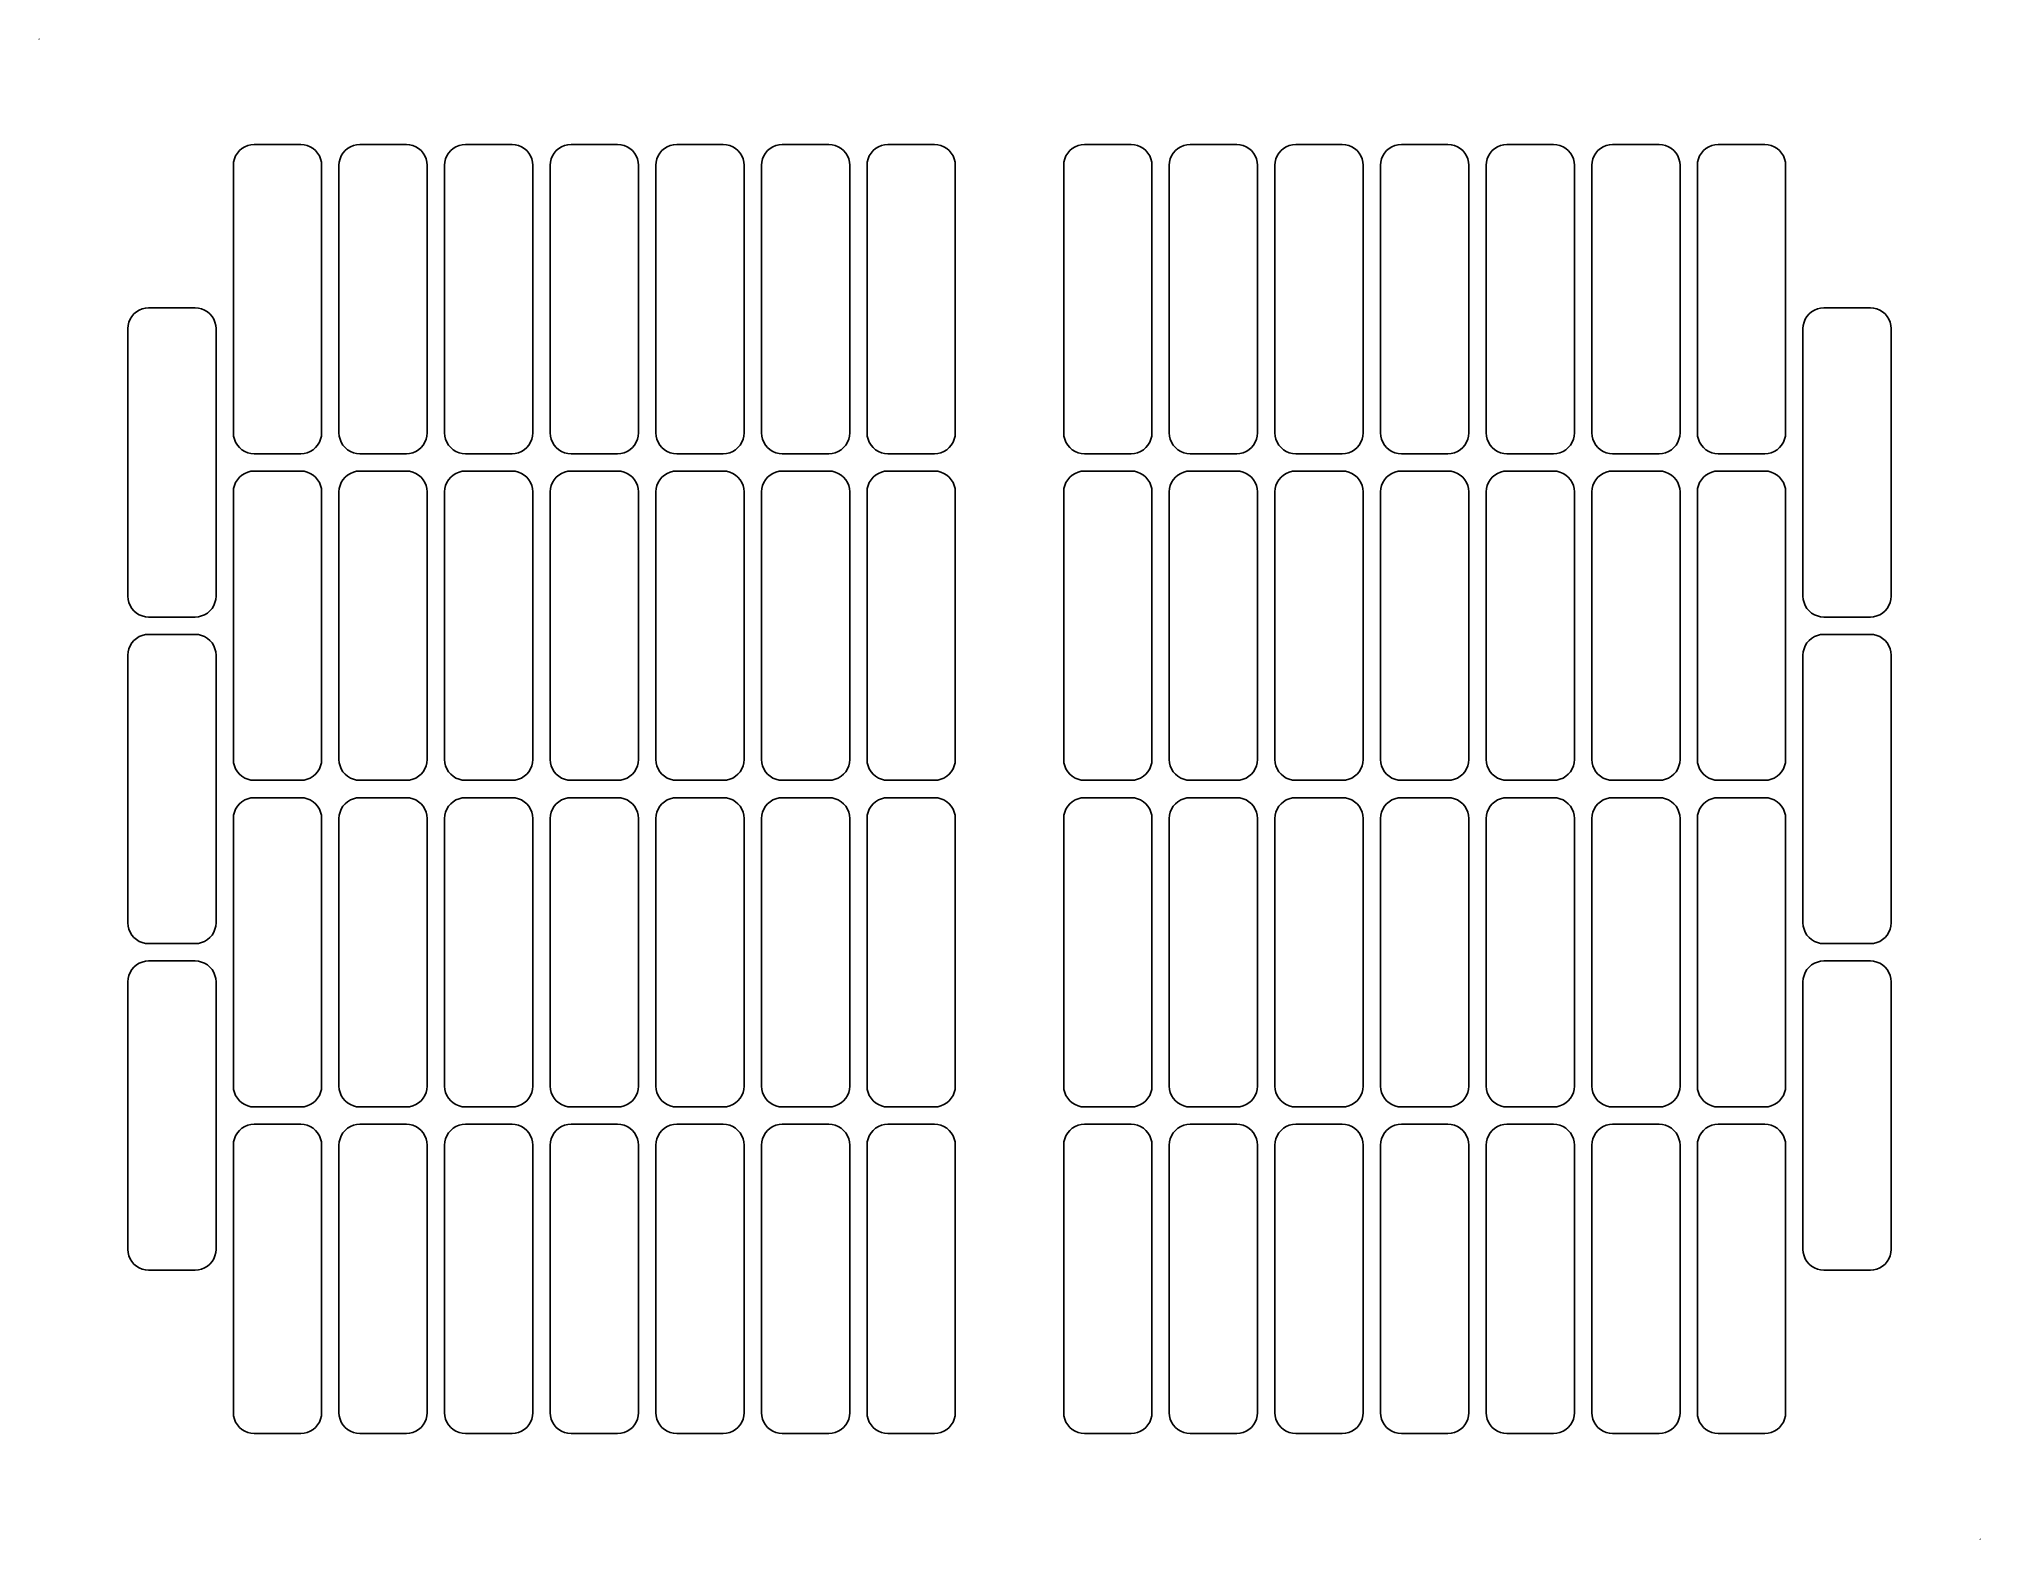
# Model space of a CAD drawing. Extents: x 0 to 279, y 0 to 216.
import ezdxf

# ---------------------------------------------------------------- set-up
doc = ezdxf.new("R2010")
doc.units = 0
doc.layers.add('ANCHOR', color=7, linetype='CONTINUOUS')
doc.layers.add('CUT', color=1, linetype='CONTINUOUS')

msp = doc.modelspace()

# ---------------------------------------------------------------- linework, layer by layer
at = {"layer": 'ANCHOR'}
for points in [[(0, 215.9), (0.01, 215.9), (0.01, 215.89), (0, 215.89)], [(279.39, 0.01), (279.4, 0.01), (279.4, 0), (279.39, 0)]]:
    msp.add_lwpolyline(points, close=True, dxfattribs=at)
at = {"layer": 'CUT'}
for points in [[(37.7, 200.7), (38.1693, 200.6631), (38.6271, 200.5532), (39.062, 200.373), (39.4634, 200.1271), (39.8213, 199.8213), (40.1271, 199.4634), (40.373, 199.062), (40.5532, 198.6271), (40.6631, 198.1693), (40.7, 197.7), (40.7, 159.2), (40.6631, 158.7307), (40.5532, 158.2729), (40.373, 157.838), (40.1271, 157.4366), (39.8213, 157.0787), (39.4634, 156.7729), (39.062, 156.527), (38.6271, 156.3468), (38.1693, 156.2369), (37.7, 156.2), (31, 156.2), (30.5307, 156.2369), (30.0729, 156.3468), (29.638, 156.527), (29.2366, 156.7729), (28.8787, 157.0787), (28.5729, 157.4366), (28.327, 157.838), (28.1468, 158.2729), (28.0369, 158.7307), (28, 159.2), (28, 197.7), (28.0369, 198.1693), (28.1468, 198.6271), (28.327, 199.062), (28.5729, 199.4634), (28.8787, 199.8213), (29.2366, 200.1271), (29.638, 200.373), (30.0729, 200.5532), (30.5307, 200.6631), (31, 200.7)], [(52.9, 200.7), (53.3693, 200.6631), (53.8271, 200.5532), (54.262, 200.373), (54.6634, 200.1271), (55.0213, 199.8213), (55.3271, 199.4634), (55.573, 199.062), (55.7532, 198.6271), (55.8631, 198.1693), (55.9, 197.7), (55.9, 159.2), (55.8631, 158.7307), (55.7532, 158.2729), (55.573, 157.838), (55.3271, 157.4366), (55.0213, 157.0787), (54.6634, 156.7729), (54.262, 156.527), (53.8271, 156.3468), (53.3693, 156.2369), (52.9, 156.2), (46.2, 156.2), (45.7307, 156.2369), (45.2729, 156.3468), (44.838, 156.527), (44.4366, 156.7729), (44.0787, 157.0787), (43.7729, 157.4366), (43.527, 157.838), (43.3468, 158.2729), (43.2369, 158.7307), (43.2, 159.2), (43.2, 197.7), (43.2369, 198.1693), (43.3468, 198.6271), (43.527, 199.062), (43.7729, 199.4634), (44.0787, 199.8213), (44.4366, 200.1271), (44.838, 200.373), (45.2729, 200.5532), (45.7307, 200.6631), (46.2, 200.7)], [(68.1, 200.7), (68.5693, 200.6631), (69.0271, 200.5532), (69.462, 200.373), (69.8634, 200.1271), (70.2213, 199.8213), (70.5271, 199.4634), (70.773, 199.062), (70.9532, 198.6271), (71.0631, 198.1693), (71.1, 197.7), (71.1, 159.2), (71.0631, 158.7307), (70.9532, 158.2729), (70.773, 157.838), (70.5271, 157.4366), (70.2213, 157.0787), (69.8634, 156.7729), (69.462, 156.527), (69.0271, 156.3468), (68.5693, 156.2369), (68.1, 156.2), (61.4, 156.2), (60.9307, 156.2369), (60.4729, 156.3468), (60.038, 156.527), (59.6366, 156.7729), (59.2787, 157.0787), (58.9729, 157.4366), (58.727, 157.838), (58.5468, 158.2729), (58.4369, 158.7307), (58.4, 159.2), (58.4, 197.7), (58.4369, 198.1693), (58.5468, 198.6271), (58.727, 199.062), (58.9729, 199.4634), (59.2787, 199.8213), (59.6366, 200.1271), (60.038, 200.373), (60.4729, 200.5532), (60.9307, 200.6631), (61.4, 200.7)], [(83.3, 200.7), (83.7693, 200.6631), (84.2271, 200.5532), (84.662, 200.373), (85.0634, 200.1271), (85.4213, 199.8213), (85.7271, 199.4634), (85.973, 199.062), (86.1532, 198.6271), (86.2631, 198.1693), (86.3, 197.7), (86.3, 159.2), (86.2631, 158.7307), (86.1532, 158.2729), (85.973, 157.838), (85.7271, 157.4366), (85.4213, 157.0787), (85.0634, 156.7729), (84.662, 156.527), (84.2271, 156.3468), (83.7693, 156.2369), (83.3, 156.2), (76.6, 156.2), (76.1307, 156.2369), (75.6729, 156.3468), (75.238, 156.527), (74.8366, 156.7729), (74.4787, 157.0787), (74.1729, 157.4366), (73.927, 157.838), (73.7468, 158.2729), (73.6369, 158.7307), (73.6, 159.2), (73.6, 197.7), (73.6369, 198.1693), (73.7468, 198.6271), (73.927, 199.062), (74.1729, 199.4634), (74.4787, 199.8213), (74.8366, 200.1271), (75.238, 200.373), (75.6729, 200.5532), (76.1307, 200.6631), (76.6, 200.7)], [(98.5, 200.7), (98.9693, 200.6631), (99.4271, 200.5532), (99.862, 200.373), (100.2634, 200.1271), (100.6213, 199.8213), (100.9271, 199.4634), (101.173, 199.062), (101.3532, 198.6271), (101.4631, 198.1693), (101.5, 197.7), (101.5, 159.2), (101.4631, 158.7307), (101.3532, 158.2729), (101.173, 157.838), (100.9271, 157.4366), (100.6213, 157.0787), (100.2634, 156.7729), (99.862, 156.527), (99.4271, 156.3468), (98.9693, 156.2369), (98.5, 156.2), (91.8, 156.2), (91.3307, 156.2369), (90.8729, 156.3468), (90.438, 156.527), (90.0366, 156.7729), (89.6787, 157.0787), (89.3729, 157.4366), (89.127, 157.838), (88.9468, 158.2729), (88.8369, 158.7307), (88.8, 159.2), (88.8, 197.7), (88.8369, 198.1693), (88.9468, 198.6271), (89.127, 199.062), (89.3729, 199.4634), (89.6787, 199.8213), (90.0366, 200.1271), (90.438, 200.373), (90.8729, 200.5532), (91.3307, 200.6631), (91.8, 200.7)], [(113.7, 200.7), (114.1693, 200.6631), (114.6271, 200.5532), (115.062, 200.373), (115.4634, 200.1271), (115.8213, 199.8213), (116.1271, 199.4634), (116.373, 199.062), (116.5532, 198.6271), (116.6631, 198.1693), (116.7, 197.7), (116.7, 159.2), (116.6631, 158.7307), (116.5532, 158.2729), (116.373, 157.838), (116.1271, 157.4366), (115.8213, 157.0787), (115.4634, 156.7729), (115.062, 156.527), (114.6271, 156.3468), (114.1693, 156.2369), (113.7, 156.2), (107, 156.2), (106.5307, 156.2369), (106.0729, 156.3468), (105.638, 156.527), (105.2366, 156.7729), (104.8787, 157.0787), (104.5729, 157.4366), (104.327, 157.838), (104.1468, 158.2729), (104.0369, 158.7307), (104, 159.2), (104, 197.7), (104.0369, 198.1693), (104.1468, 198.6271), (104.327, 199.062), (104.5729, 199.4634), (104.8787, 199.8213), (105.2366, 200.1271), (105.638, 200.373), (106.0729, 200.5532), (106.5307, 200.6631), (107, 200.7)], [(128.9, 200.7), (129.3693, 200.6631), (129.8271, 200.5532), (130.262, 200.373), (130.6634, 200.1271), (131.0213, 199.8213), (131.3271, 199.4634), (131.573, 199.062), (131.7532, 198.6271), (131.8631, 198.1693), (131.9, 197.7), (131.9, 159.2), (131.8631, 158.7307), (131.7532, 158.2729), (131.573, 157.838), (131.3271, 157.4366), (131.0213, 157.0787), (130.6634, 156.7729), (130.262, 156.527), (129.8271, 156.3468), (129.3693, 156.2369), (128.9, 156.2), (122.2, 156.2), (121.7307, 156.2369), (121.2729, 156.3468), (120.838, 156.527), (120.4366, 156.7729), (120.0787, 157.0787), (119.7729, 157.4366), (119.527, 157.838), (119.3468, 158.2729), (119.2369, 158.7307), (119.2, 159.2), (119.2, 197.7), (119.2369, 198.1693), (119.3468, 198.6271), (119.527, 199.062), (119.7729, 199.4634), (120.0787, 199.8213), (120.4366, 200.1271), (120.838, 200.373), (121.2729, 200.5532), (121.7307, 200.6631), (122.2, 200.7)], [(157.2, 200.7), (157.6693, 200.6631), (158.1271, 200.5532), (158.562, 200.373), (158.9634, 200.1271), (159.3213, 199.8213), (159.6271, 199.4634), (159.873, 199.062), (160.0532, 198.6271), (160.1631, 198.1693), (160.2, 197.7), (160.2, 159.2), (160.1631, 158.7307), (160.0532, 158.2729), (159.873, 157.838), (159.6271, 157.4366), (159.3213, 157.0787), (158.9634, 156.7729), (158.562, 156.527), (158.1271, 156.3468), (157.6693, 156.2369), (157.2, 156.2), (150.5, 156.2), (150.0307, 156.2369), (149.5729, 156.3468), (149.138, 156.527), (148.7366, 156.7729), (148.3787, 157.0787), (148.0729, 157.4366), (147.827, 157.838), (147.6468, 158.2729), (147.5369, 158.7307), (147.5, 159.2), (147.5, 197.7), (147.5369, 198.1693), (147.6468, 198.6271), (147.827, 199.062), (148.0729, 199.4634), (148.3787, 199.8213), (148.7366, 200.1271), (149.138, 200.373), (149.5729, 200.5532), (150.0307, 200.6631), (150.5, 200.7)], [(172.4, 200.7), (172.8693, 200.6631), (173.3271, 200.5532), (173.762, 200.373), (174.1634, 200.1271), (174.5213, 199.8213), (174.8271, 199.4634), (175.073, 199.062), (175.2532, 198.6271), (175.3631, 198.1693), (175.4, 197.7), (175.4, 159.2), (175.3631, 158.7307), (175.2532, 158.2729), (175.073, 157.838), (174.8271, 157.4366), (174.5213, 157.0787), (174.1634, 156.7729), (173.762, 156.527), (173.3271, 156.3468), (172.8693, 156.2369), (172.4, 156.2), (165.7, 156.2), (165.2307, 156.2369), (164.7729, 156.3468), (164.338, 156.527), (163.9366, 156.7729), (163.5787, 157.0787), (163.2729, 157.4366), (163.027, 157.838), (162.8468, 158.2729), (162.7369, 158.7307), (162.7, 159.2), (162.7, 197.7), (162.7369, 198.1693), (162.8468, 198.6271), (163.027, 199.062), (163.2729, 199.4634), (163.5787, 199.8213), (163.9366, 200.1271), (164.338, 200.373), (164.7729, 200.5532), (165.2307, 200.6631), (165.7, 200.7)], [(187.6, 200.7), (188.0693, 200.6631), (188.5271, 200.5532), (188.962, 200.373), (189.3634, 200.1271), (189.7213, 199.8213), (190.0271, 199.4634), (190.273, 199.062), (190.4532, 198.6271), (190.5631, 198.1693), (190.6, 197.7), (190.6, 159.2), (190.5631, 158.7307), (190.4532, 158.2729), (190.273, 157.838), (190.0271, 157.4366), (189.7213, 157.0787), (189.3634, 156.7729), (188.962, 156.527), (188.5271, 156.3468), (188.0693, 156.2369), (187.6, 156.2), (180.9, 156.2), (180.4307, 156.2369), (179.9729, 156.3468), (179.538, 156.527), (179.1366, 156.7729), (178.7787, 157.0787), (178.4729, 157.4366), (178.227, 157.838), (178.0468, 158.2729), (177.9369, 158.7307), (177.9, 159.2), (177.9, 197.7), (177.9369, 198.1693), (178.0468, 198.6271), (178.227, 199.062), (178.4729, 199.4634), (178.7787, 199.8213), (179.1366, 200.1271), (179.538, 200.373), (179.9729, 200.5532), (180.4307, 200.6631), (180.9, 200.7)], [(202.8, 200.7), (203.2693, 200.6631), (203.7271, 200.5532), (204.162, 200.373), (204.5634, 200.1271), (204.9213, 199.8213), (205.2271, 199.4634), (205.473, 199.062), (205.6532, 198.6271), (205.7631, 198.1693), (205.8, 197.7), (205.8, 159.2), (205.7631, 158.7307), (205.6532, 158.2729), (205.473, 157.838), (205.2271, 157.4366), (204.9213, 157.0787), (204.5634, 156.7729), (204.162, 156.527), (203.7271, 156.3468), (203.2693, 156.2369), (202.8, 156.2), (196.1, 156.2), (195.6307, 156.2369), (195.1729, 156.3468), (194.738, 156.527), (194.3366, 156.7729), (193.9787, 157.0787), (193.6729, 157.4366), (193.427, 157.838), (193.2468, 158.2729), (193.1369, 158.7307), (193.1, 159.2), (193.1, 197.7), (193.1369, 198.1693), (193.2468, 198.6271), (193.427, 199.062), (193.6729, 199.4634), (193.9787, 199.8213), (194.3366, 200.1271), (194.738, 200.373), (195.1729, 200.5532), (195.6307, 200.6631), (196.1, 200.7)], [(218, 200.7), (218.4693, 200.6631), (218.9271, 200.5532), (219.362, 200.373), (219.7634, 200.1271), (220.1213, 199.8213), (220.4271, 199.4634), (220.673, 199.062), (220.8532, 198.6271), (220.9631, 198.1693), (221, 197.7), (221, 159.2), (220.9631, 158.7307), (220.8532, 158.2729), (220.673, 157.838), (220.4271, 157.4366), (220.1213, 157.0787), (219.7634, 156.7729), (219.362, 156.527), (218.9271, 156.3468), (218.4693, 156.2369), (218, 156.2), (211.3, 156.2), (210.8307, 156.2369), (210.3729, 156.3468), (209.938, 156.527), (209.5366, 156.7729), (209.1787, 157.0787), (208.8729, 157.4366), (208.627, 157.838), (208.4468, 158.2729), (208.3369, 158.7307), (208.3, 159.2), (208.3, 197.7), (208.3369, 198.1693), (208.4468, 198.6271), (208.627, 199.062), (208.8729, 199.4634), (209.1787, 199.8213), (209.5366, 200.1271), (209.938, 200.373), (210.3729, 200.5532), (210.8307, 200.6631), (211.3, 200.7)], [(233.2, 200.7), (233.6693, 200.6631), (234.1271, 200.5532), (234.562, 200.373), (234.9634, 200.1271), (235.3213, 199.8213), (235.6271, 199.4634), (235.873, 199.062), (236.0532, 198.6271), (236.1631, 198.1693), (236.2, 197.7), (236.2, 159.2), (236.1631, 158.7307), (236.0532, 158.2729), (235.873, 157.838), (235.6271, 157.4366), (235.3213, 157.0787), (234.9634, 156.7729), (234.562, 156.527), (234.1271, 156.3468), (233.6693, 156.2369), (233.2, 156.2), (226.5, 156.2), (226.0307, 156.2369), (225.5729, 156.3468), (225.138, 156.527), (224.7366, 156.7729), (224.3787, 157.0787), (224.0729, 157.4366), (223.827, 157.838), (223.6468, 158.2729), (223.5369, 158.7307), (223.5, 159.2), (223.5, 197.7), (223.5369, 198.1693), (223.6468, 198.6271), (223.827, 199.062), (224.0729, 199.4634), (224.3787, 199.8213), (224.7366, 200.1271), (225.138, 200.373), (225.5729, 200.5532), (226.0307, 200.6631), (226.5, 200.7)], [(248.4, 200.7), (248.8693, 200.6631), (249.3271, 200.5532), (249.762, 200.373), (250.1634, 200.1271), (250.5213, 199.8213), (250.8271, 199.4634), (251.073, 199.062), (251.2532, 198.6271), (251.3631, 198.1693), (251.4, 197.7), (251.4, 159.2), (251.3631, 158.7307), (251.2532, 158.2729), (251.073, 157.838), (250.8271, 157.4366), (250.5213, 157.0787), (250.1634, 156.7729), (249.762, 156.527), (249.3271, 156.3468), (248.8693, 156.2369), (248.4, 156.2), (241.7, 156.2), (241.2307, 156.2369), (240.7729, 156.3468), (240.338, 156.527), (239.9366, 156.7729), (239.5787, 157.0787), (239.2729, 157.4366), (239.027, 157.838), (238.8468, 158.2729), (238.7369, 158.7307), (238.7, 159.2), (238.7, 197.7), (238.7369, 198.1693), (238.8468, 198.6271), (239.027, 199.062), (239.2729, 199.4634), (239.5787, 199.8213), (239.9366, 200.1271), (240.338, 200.373), (240.7729, 200.5532), (241.2307, 200.6631), (241.7, 200.7)], [(22.5, 177.2), (22.9693, 177.1631), (23.4271, 177.0532), (23.862, 176.873), (24.2634, 176.6271), (24.6213, 176.3213), (24.9271, 175.9634), (25.173, 175.562), (25.3532, 175.1271), (25.4631, 174.6693), (25.5, 174.2), (25.5, 135.7), (25.4631, 135.2307), (25.3532, 134.7729), (25.173, 134.338), (24.9271, 133.9366), (24.6213, 133.5787), (24.2634, 133.2729), (23.862, 133.027), (23.4271, 132.8468), (22.9693, 132.7369), (22.5, 132.7), (15.8, 132.7), (15.3307, 132.7369), (14.8729, 132.8468), (14.438, 133.027), (14.0366, 133.2729), (13.6787, 133.5787), (13.3729, 133.9366), (13.127, 134.338), (12.9468, 134.7729), (12.8369, 135.2307), (12.8, 135.7), (12.8, 174.2), (12.8369, 174.6693), (12.9468, 175.1271), (13.127, 175.562), (13.3729, 175.9634), (13.6787, 176.3213), (14.0366, 176.6271), (14.438, 176.873), (14.8729, 177.0532), (15.3307, 177.1631), (15.8, 177.2)], [(263.6, 177.2), (264.0693, 177.1631), (264.5271, 177.0532), (264.962, 176.873), (265.3634, 176.6271), (265.7213, 176.3213), (266.0271, 175.9634), (266.273, 175.562), (266.4532, 175.1271), (266.5631, 174.6693), (266.6, 174.2), (266.6, 135.7), (266.5631, 135.2307), (266.4532, 134.7729), (266.273, 134.338), (266.0271, 133.9366), (265.7213, 133.5787), (265.3634, 133.2729), (264.962, 133.027), (264.5271, 132.8468), (264.0693, 132.7369), (263.6, 132.7), (256.9, 132.7), (256.4307, 132.7369), (255.9729, 132.8468), (255.538, 133.027), (255.1366, 133.2729), (254.7787, 133.5787), (254.4729, 133.9366), (254.227, 134.338), (254.0468, 134.7729), (253.9369, 135.2307), (253.9, 135.7), (253.9, 174.2), (253.9369, 174.6693), (254.0468, 175.1271), (254.227, 175.562), (254.4729, 175.9634), (254.7787, 176.3213), (255.1366, 176.6271), (255.538, 176.873), (255.9729, 177.0532), (256.4307, 177.1631), (256.9, 177.2)], [(37.7, 153.7), (38.1693, 153.6631), (38.6271, 153.5532), (39.062, 153.373), (39.4634, 153.1271), (39.8213, 152.8213), (40.1271, 152.4634), (40.373, 152.062), (40.5532, 151.6271), (40.6631, 151.1693), (40.7, 150.7), (40.7, 112.2), (40.6631, 111.7307), (40.5532, 111.2729), (40.373, 110.838), (40.1271, 110.4366), (39.8213, 110.0787), (39.4634, 109.7729), (39.062, 109.527), (38.6271, 109.3468), (38.1693, 109.2369), (37.7, 109.2), (31, 109.2), (30.5307, 109.2369), (30.0729, 109.3468), (29.638, 109.527), (29.2366, 109.7729), (28.8787, 110.0787), (28.5729, 110.4366), (28.327, 110.838), (28.1468, 111.2729), (28.0369, 111.7307), (28, 112.2), (28, 150.7), (28.0369, 151.1693), (28.1468, 151.6271), (28.327, 152.062), (28.5729, 152.4634), (28.8787, 152.8213), (29.2366, 153.1271), (29.638, 153.373), (30.0729, 153.5532), (30.5307, 153.6631), (31, 153.7)], [(52.9, 153.7), (53.3693, 153.6631), (53.8271, 153.5532), (54.262, 153.373), (54.6634, 153.1271), (55.0213, 152.8213), (55.3271, 152.4634), (55.573, 152.062), (55.7532, 151.6271), (55.8631, 151.1693), (55.9, 150.7), (55.9, 112.2), (55.8631, 111.7307), (55.7532, 111.2729), (55.573, 110.838), (55.3271, 110.4366), (55.0213, 110.0787), (54.6634, 109.7729), (54.262, 109.527), (53.8271, 109.3468), (53.3693, 109.2369), (52.9, 109.2), (46.2, 109.2), (45.7307, 109.2369), (45.2729, 109.3468), (44.838, 109.527), (44.4366, 109.7729), (44.0787, 110.0787), (43.7729, 110.4366), (43.527, 110.838), (43.3468, 111.2729), (43.2369, 111.7307), (43.2, 112.2), (43.2, 150.7), (43.2369, 151.1693), (43.3468, 151.6271), (43.527, 152.062), (43.7729, 152.4634), (44.0787, 152.8213), (44.4366, 153.1271), (44.838, 153.373), (45.2729, 153.5532), (45.7307, 153.6631), (46.2, 153.7)], [(68.1, 153.7), (68.5693, 153.6631), (69.0271, 153.5532), (69.462, 153.373), (69.8634, 153.1271), (70.2213, 152.8213), (70.5271, 152.4634), (70.773, 152.062), (70.9532, 151.6271), (71.0631, 151.1693), (71.1, 150.7), (71.1, 112.2), (71.0631, 111.7307), (70.9532, 111.2729), (70.773, 110.838), (70.5271, 110.4366), (70.2213, 110.0787), (69.8634, 109.7729), (69.462, 109.527), (69.0271, 109.3468), (68.5693, 109.2369), (68.1, 109.2), (61.4, 109.2), (60.9307, 109.2369), (60.4729, 109.3468), (60.038, 109.527), (59.6366, 109.7729), (59.2787, 110.0787), (58.9729, 110.4366), (58.727, 110.838), (58.5468, 111.2729), (58.4369, 111.7307), (58.4, 112.2), (58.4, 150.7), (58.4369, 151.1693), (58.5468, 151.6271), (58.727, 152.062), (58.9729, 152.4634), (59.2787, 152.8213), (59.6366, 153.1271), (60.038, 153.373), (60.4729, 153.5532), (60.9307, 153.6631), (61.4, 153.7)], [(83.3, 153.7), (83.7693, 153.6631), (84.2271, 153.5532), (84.662, 153.373), (85.0634, 153.1271), (85.4213, 152.8213), (85.7271, 152.4634), (85.973, 152.062), (86.1532, 151.6271), (86.2631, 151.1693), (86.3, 150.7), (86.3, 112.2), (86.2631, 111.7307), (86.1532, 111.2729), (85.973, 110.838), (85.7271, 110.4366), (85.4213, 110.0787), (85.0634, 109.7729), (84.662, 109.527), (84.2271, 109.3468), (83.7693, 109.2369), (83.3, 109.2), (76.6, 109.2), (76.1307, 109.2369), (75.6729, 109.3468), (75.238, 109.527), (74.8366, 109.7729), (74.4787, 110.0787), (74.1729, 110.4366), (73.927, 110.838), (73.7468, 111.2729), (73.6369, 111.7307), (73.6, 112.2), (73.6, 150.7), (73.6369, 151.1693), (73.7468, 151.6271), (73.927, 152.062), (74.1729, 152.4634), (74.4787, 152.8213), (74.8366, 153.1271), (75.238, 153.373), (75.6729, 153.5532), (76.1307, 153.6631), (76.6, 153.7)], [(98.5, 153.7), (98.9693, 153.6631), (99.4271, 153.5532), (99.862, 153.373), (100.2634, 153.1271), (100.6213, 152.8213), (100.9271, 152.4634), (101.173, 152.062), (101.3532, 151.6271), (101.4631, 151.1693), (101.5, 150.7), (101.5, 112.2), (101.4631, 111.7307), (101.3532, 111.2729), (101.173, 110.838), (100.9271, 110.4366), (100.6213, 110.0787), (100.2634, 109.7729), (99.862, 109.527), (99.4271, 109.3468), (98.9693, 109.2369), (98.5, 109.2), (91.8, 109.2), (91.3307, 109.2369), (90.8729, 109.3468), (90.438, 109.527), (90.0366, 109.7729), (89.6787, 110.0787), (89.3729, 110.4366), (89.127, 110.838), (88.9468, 111.2729), (88.8369, 111.7307), (88.8, 112.2), (88.8, 150.7), (88.8369, 151.1693), (88.9468, 151.6271), (89.127, 152.062), (89.3729, 152.4634), (89.6787, 152.8213), (90.0366, 153.1271), (90.438, 153.373), (90.8729, 153.5532), (91.3307, 153.6631), (91.8, 153.7)], [(113.7, 153.7), (114.1693, 153.6631), (114.6271, 153.5532), (115.062, 153.373), (115.4634, 153.1271), (115.8213, 152.8213), (116.1271, 152.4634), (116.373, 152.062), (116.5532, 151.6271), (116.6631, 151.1693), (116.7, 150.7), (116.7, 112.2), (116.6631, 111.7307), (116.5532, 111.2729), (116.373, 110.838), (116.1271, 110.4366), (115.8213, 110.0787), (115.4634, 109.7729), (115.062, 109.527), (114.6271, 109.3468), (114.1693, 109.2369), (113.7, 109.2), (107, 109.2), (106.5307, 109.2369), (106.0729, 109.3468), (105.638, 109.527), (105.2366, 109.7729), (104.8787, 110.0787), (104.5729, 110.4366), (104.327, 110.838), (104.1468, 111.2729), (104.0369, 111.7307), (104, 112.2), (104, 150.7), (104.0369, 151.1693), (104.1468, 151.6271), (104.327, 152.062), (104.5729, 152.4634), (104.8787, 152.8213), (105.2366, 153.1271), (105.638, 153.373), (106.0729, 153.5532), (106.5307, 153.6631), (107, 153.7)], [(128.9, 153.7), (129.3693, 153.6631), (129.8271, 153.5532), (130.262, 153.373), (130.6634, 153.1271), (131.0213, 152.8213), (131.3271, 152.4634), (131.573, 152.062), (131.7532, 151.6271), (131.8631, 151.1693), (131.9, 150.7), (131.9, 112.2), (131.8631, 111.7307), (131.7532, 111.2729), (131.573, 110.838), (131.3271, 110.4366), (131.0213, 110.0787), (130.6634, 109.7729), (130.262, 109.527), (129.8271, 109.3468), (129.3693, 109.2369), (128.9, 109.2), (122.2, 109.2), (121.7307, 109.2369), (121.2729, 109.3468), (120.838, 109.527), (120.4366, 109.7729), (120.0787, 110.0787), (119.7729, 110.4366), (119.527, 110.838), (119.3468, 111.2729), (119.2369, 111.7307), (119.2, 112.2), (119.2, 150.7), (119.2369, 151.1693), (119.3468, 151.6271), (119.527, 152.062), (119.7729, 152.4634), (120.0787, 152.8213), (120.4366, 153.1271), (120.838, 153.373), (121.2729, 153.5532), (121.7307, 153.6631), (122.2, 153.7)], [(157.2, 153.7), (157.6693, 153.6631), (158.1271, 153.5532), (158.562, 153.373), (158.9634, 153.1271), (159.3213, 152.8213), (159.6271, 152.4634), (159.873, 152.062), (160.0532, 151.6271), (160.1631, 151.1693), (160.2, 150.7), (160.2, 112.2), (160.1631, 111.7307), (160.0532, 111.2729), (159.873, 110.838), (159.6271, 110.4366), (159.3213, 110.0787), (158.9634, 109.7729), (158.562, 109.527), (158.1271, 109.3468), (157.6693, 109.2369), (157.2, 109.2), (150.5, 109.2), (150.0307, 109.2369), (149.5729, 109.3468), (149.138, 109.527), (148.7366, 109.7729), (148.3787, 110.0787), (148.0729, 110.4366), (147.827, 110.838), (147.6468, 111.2729), (147.5369, 111.7307), (147.5, 112.2), (147.5, 150.7), (147.5369, 151.1693), (147.6468, 151.6271), (147.827, 152.062), (148.0729, 152.4634), (148.3787, 152.8213), (148.7366, 153.1271), (149.138, 153.373), (149.5729, 153.5532), (150.0307, 153.6631), (150.5, 153.7)], [(172.4, 153.7), (172.8693, 153.6631), (173.3271, 153.5532), (173.762, 153.373), (174.1634, 153.1271), (174.5213, 152.8213), (174.8271, 152.4634), (175.073, 152.062), (175.2532, 151.6271), (175.3631, 151.1693), (175.4, 150.7), (175.4, 112.2), (175.3631, 111.7307), (175.2532, 111.2729), (175.073, 110.838), (174.8271, 110.4366), (174.5213, 110.0787), (174.1634, 109.7729), (173.762, 109.527), (173.3271, 109.3468), (172.8693, 109.2369), (172.4, 109.2), (165.7, 109.2), (165.2307, 109.2369), (164.7729, 109.3468), (164.338, 109.527), (163.9366, 109.7729), (163.5787, 110.0787), (163.2729, 110.4366), (163.027, 110.838), (162.8468, 111.2729), (162.7369, 111.7307), (162.7, 112.2), (162.7, 150.7), (162.7369, 151.1693), (162.8468, 151.6271), (163.027, 152.062), (163.2729, 152.4634), (163.5787, 152.8213), (163.9366, 153.1271), (164.338, 153.373), (164.7729, 153.5532), (165.2307, 153.6631), (165.7, 153.7)], [(187.6, 153.7), (188.0693, 153.6631), (188.5271, 153.5532), (188.962, 153.373), (189.3634, 153.1271), (189.7213, 152.8213), (190.0271, 152.4634), (190.273, 152.062), (190.4532, 151.6271), (190.5631, 151.1693), (190.6, 150.7), (190.6, 112.2), (190.5631, 111.7307), (190.4532, 111.2729), (190.273, 110.838), (190.0271, 110.4366), (189.7213, 110.0787), (189.3634, 109.7729), (188.962, 109.527), (188.5271, 109.3468), (188.0693, 109.2369), (187.6, 109.2), (180.9, 109.2), (180.4307, 109.2369), (179.9729, 109.3468), (179.538, 109.527), (179.1366, 109.7729), (178.7787, 110.0787), (178.4729, 110.4366), (178.227, 110.838), (178.0468, 111.2729), (177.9369, 111.7307), (177.9, 112.2), (177.9, 150.7), (177.9369, 151.1693), (178.0468, 151.6271), (178.227, 152.062), (178.4729, 152.4634), (178.7787, 152.8213), (179.1366, 153.1271), (179.538, 153.373), (179.9729, 153.5532), (180.4307, 153.6631), (180.9, 153.7)], [(202.8, 153.7), (203.2693, 153.6631), (203.7271, 153.5532), (204.162, 153.373), (204.5634, 153.1271), (204.9213, 152.8213), (205.2271, 152.4634), (205.473, 152.062), (205.6532, 151.6271), (205.7631, 151.1693), (205.8, 150.7), (205.8, 112.2), (205.7631, 111.7307), (205.6532, 111.2729), (205.473, 110.838), (205.2271, 110.4366), (204.9213, 110.0787), (204.5634, 109.7729), (204.162, 109.527), (203.7271, 109.3468), (203.2693, 109.2369), (202.8, 109.2), (196.1, 109.2), (195.6307, 109.2369), (195.1729, 109.3468), (194.738, 109.527), (194.3366, 109.7729), (193.9787, 110.0787), (193.6729, 110.4366), (193.427, 110.838), (193.2468, 111.2729), (193.1369, 111.7307), (193.1, 112.2), (193.1, 150.7), (193.1369, 151.1693), (193.2468, 151.6271), (193.427, 152.062), (193.6729, 152.4634), (193.9787, 152.8213), (194.3366, 153.1271), (194.738, 153.373), (195.1729, 153.5532), (195.6307, 153.6631), (196.1, 153.7)], [(218, 153.7), (218.4693, 153.6631), (218.9271, 153.5532), (219.362, 153.373), (219.7634, 153.1271), (220.1213, 152.8213), (220.4271, 152.4634), (220.673, 152.062), (220.8532, 151.6271), (220.9631, 151.1693), (221, 150.7), (221, 112.2), (220.9631, 111.7307), (220.8532, 111.2729), (220.673, 110.838), (220.4271, 110.4366), (220.1213, 110.0787), (219.7634, 109.7729), (219.362, 109.527), (218.9271, 109.3468), (218.4693, 109.2369), (218, 109.2), (211.3, 109.2), (210.8307, 109.2369), (210.3729, 109.3468), (209.938, 109.527), (209.5366, 109.7729), (209.1787, 110.0787), (208.8729, 110.4366), (208.627, 110.838), (208.4468, 111.2729), (208.3369, 111.7307), (208.3, 112.2), (208.3, 150.7), (208.3369, 151.1693), (208.4468, 151.6271), (208.627, 152.062), (208.8729, 152.4634), (209.1787, 152.8213), (209.5366, 153.1271), (209.938, 153.373), (210.3729, 153.5532), (210.8307, 153.6631), (211.3, 153.7)], [(233.2, 153.7), (233.6693, 153.6631), (234.1271, 153.5532), (234.562, 153.373), (234.9634, 153.1271), (235.3213, 152.8213), (235.6271, 152.4634), (235.873, 152.062), (236.0532, 151.6271), (236.1631, 151.1693), (236.2, 150.7), (236.2, 112.2), (236.1631, 111.7307), (236.0532, 111.2729), (235.873, 110.838), (235.6271, 110.4366), (235.3213, 110.0787), (234.9634, 109.7729), (234.562, 109.527), (234.1271, 109.3468), (233.6693, 109.2369), (233.2, 109.2), (226.5, 109.2), (226.0307, 109.2369), (225.5729, 109.3468), (225.138, 109.527), (224.7366, 109.7729), (224.3787, 110.0787), (224.0729, 110.4366), (223.827, 110.838), (223.6468, 111.2729), (223.5369, 111.7307), (223.5, 112.2), (223.5, 150.7), (223.5369, 151.1693), (223.6468, 151.6271), (223.827, 152.062), (224.0729, 152.4634), (224.3787, 152.8213), (224.7366, 153.1271), (225.138, 153.373), (225.5729, 153.5532), (226.0307, 153.6631), (226.5, 153.7)], [(248.4, 153.7), (248.8693, 153.6631), (249.3271, 153.5532), (249.762, 153.373), (250.1634, 153.1271), (250.5213, 152.8213), (250.8271, 152.4634), (251.073, 152.062), (251.2532, 151.6271), (251.3631, 151.1693), (251.4, 150.7), (251.4, 112.2), (251.3631, 111.7307), (251.2532, 111.2729), (251.073, 110.838), (250.8271, 110.4366), (250.5213, 110.0787), (250.1634, 109.7729), (249.762, 109.527), (249.3271, 109.3468), (248.8693, 109.2369), (248.4, 109.2), (241.7, 109.2), (241.2307, 109.2369), (240.7729, 109.3468), (240.338, 109.527), (239.9366, 109.7729), (239.5787, 110.0787), (239.2729, 110.4366), (239.027, 110.838), (238.8468, 111.2729), (238.7369, 111.7307), (238.7, 112.2), (238.7, 150.7), (238.7369, 151.1693), (238.8468, 151.6271), (239.027, 152.062), (239.2729, 152.4634), (239.5787, 152.8213), (239.9366, 153.1271), (240.338, 153.373), (240.7729, 153.5532), (241.2307, 153.6631), (241.7, 153.7)], [(22.5, 130.2), (22.9693, 130.1631), (23.4271, 130.0532), (23.862, 129.873), (24.2634, 129.6271), (24.6213, 129.3213), (24.9271, 128.9634), (25.173, 128.562), (25.3532, 128.1271), (25.4631, 127.6693), (25.5, 127.2), (25.5, 88.7), (25.4631, 88.2307), (25.3532, 87.7729), (25.173, 87.338), (24.9271, 86.9366), (24.6213, 86.5787), (24.2634, 86.2729), (23.862, 86.027), (23.4271, 85.8468), (22.9693, 85.7369), (22.5, 85.7), (15.8, 85.7), (15.3307, 85.7369), (14.8729, 85.8468), (14.438, 86.027), (14.0366, 86.2729), (13.6787, 86.5787), (13.3729, 86.9366), (13.127, 87.338), (12.9468, 87.7729), (12.8369, 88.2307), (12.8, 88.7), (12.8, 127.2), (12.8369, 127.6693), (12.9468, 128.1271), (13.127, 128.562), (13.3729, 128.9634), (13.6787, 129.3213), (14.0366, 129.6271), (14.438, 129.873), (14.8729, 130.0532), (15.3307, 130.1631), (15.8, 130.2)], [(263.6, 130.2), (264.0693, 130.1631), (264.5271, 130.0532), (264.962, 129.873), (265.3634, 129.6271), (265.7213, 129.3213), (266.0271, 128.9634), (266.273, 128.562), (266.4532, 128.1271), (266.5631, 127.6693), (266.6, 127.2), (266.6, 88.7), (266.5631, 88.2307), (266.4532, 87.7729), (266.273, 87.338), (266.0271, 86.9366), (265.7213, 86.5787), (265.3634, 86.2729), (264.962, 86.027), (264.5271, 85.8468), (264.0693, 85.7369), (263.6, 85.7), (256.9, 85.7), (256.4307, 85.7369), (255.9729, 85.8468), (255.538, 86.027), (255.1366, 86.2729), (254.7787, 86.5787), (254.4729, 86.9366), (254.227, 87.338), (254.0468, 87.7729), (253.9369, 88.2307), (253.9, 88.7), (253.9, 127.2), (253.9369, 127.6693), (254.0468, 128.1271), (254.227, 128.562), (254.4729, 128.9634), (254.7787, 129.3213), (255.1366, 129.6271), (255.538, 129.873), (255.9729, 130.0532), (256.4307, 130.1631), (256.9, 130.2)], [(37.7, 106.7), (38.1693, 106.6631), (38.6271, 106.5532), (39.062, 106.373), (39.4634, 106.1271), (39.8213, 105.8213), (40.1271, 105.4634), (40.373, 105.062), (40.5532, 104.6271), (40.6631, 104.1693), (40.7, 103.7), (40.7, 65.2), (40.6631, 64.7307), (40.5532, 64.2729), (40.373, 63.838), (40.1271, 63.4366), (39.8213, 63.0787), (39.4634, 62.7729), (39.062, 62.527), (38.6271, 62.3468), (38.1693, 62.2369), (37.7, 62.2), (31, 62.2), (30.5307, 62.2369), (30.0729, 62.3468), (29.638, 62.527), (29.2366, 62.7729), (28.8787, 63.0787), (28.5729, 63.4366), (28.327, 63.838), (28.1468, 64.2729), (28.0369, 64.7307), (28, 65.2), (28, 103.7), (28.0369, 104.1693), (28.1468, 104.6271), (28.327, 105.062), (28.5729, 105.4634), (28.8787, 105.8213), (29.2366, 106.1271), (29.638, 106.373), (30.0729, 106.5532), (30.5307, 106.6631), (31, 106.7)], [(52.9, 106.7), (53.3693, 106.6631), (53.8271, 106.5532), (54.262, 106.373), (54.6634, 106.1271), (55.0213, 105.8213), (55.3271, 105.4634), (55.573, 105.062), (55.7532, 104.6271), (55.8631, 104.1693), (55.9, 103.7), (55.9, 65.2), (55.8631, 64.7307), (55.7532, 64.2729), (55.573, 63.838), (55.3271, 63.4366), (55.0213, 63.0787), (54.6634, 62.7729), (54.262, 62.527), (53.8271, 62.3468), (53.3693, 62.2369), (52.9, 62.2), (46.2, 62.2), (45.7307, 62.2369), (45.2729, 62.3468), (44.838, 62.527), (44.4366, 62.7729), (44.0787, 63.0787), (43.7729, 63.4366), (43.527, 63.838), (43.3468, 64.2729), (43.2369, 64.7307), (43.2, 65.2), (43.2, 103.7), (43.2369, 104.1693), (43.3468, 104.6271), (43.527, 105.062), (43.7729, 105.4634), (44.0787, 105.8213), (44.4366, 106.1271), (44.838, 106.373), (45.2729, 106.5532), (45.7307, 106.6631), (46.2, 106.7)], [(68.1, 106.7), (68.5693, 106.6631), (69.0271, 106.5532), (69.462, 106.373), (69.8634, 106.1271), (70.2213, 105.8213), (70.5271, 105.4634), (70.773, 105.062), (70.9532, 104.6271), (71.0631, 104.1693), (71.1, 103.7), (71.1, 65.2), (71.0631, 64.7307), (70.9532, 64.2729), (70.773, 63.838), (70.5271, 63.4366), (70.2213, 63.0787), (69.8634, 62.7729), (69.462, 62.527), (69.0271, 62.3468), (68.5693, 62.2369), (68.1, 62.2), (61.4, 62.2), (60.9307, 62.2369), (60.4729, 62.3468), (60.038, 62.527), (59.6366, 62.7729), (59.2787, 63.0787), (58.9729, 63.4366), (58.727, 63.838), (58.5468, 64.2729), (58.4369, 64.7307), (58.4, 65.2), (58.4, 103.7), (58.4369, 104.1693), (58.5468, 104.6271), (58.727, 105.062), (58.9729, 105.4634), (59.2787, 105.8213), (59.6366, 106.1271), (60.038, 106.373), (60.4729, 106.5532), (60.9307, 106.6631), (61.4, 106.7)], [(83.3, 106.7), (83.7693, 106.6631), (84.2271, 106.5532), (84.662, 106.373), (85.0634, 106.1271), (85.4213, 105.8213), (85.7271, 105.4634), (85.973, 105.062), (86.1532, 104.6271), (86.2631, 104.1693), (86.3, 103.7), (86.3, 65.2), (86.2631, 64.7307), (86.1532, 64.2729), (85.973, 63.838), (85.7271, 63.4366), (85.4213, 63.0787), (85.0634, 62.7729), (84.662, 62.527), (84.2271, 62.3468), (83.7693, 62.2369), (83.3, 62.2), (76.6, 62.2), (76.1307, 62.2369), (75.6729, 62.3468), (75.238, 62.527), (74.8366, 62.7729), (74.4787, 63.0787), (74.1729, 63.4366), (73.927, 63.838), (73.7468, 64.2729), (73.6369, 64.7307), (73.6, 65.2), (73.6, 103.7), (73.6369, 104.1693), (73.7468, 104.6271), (73.927, 105.062), (74.1729, 105.4634), (74.4787, 105.8213), (74.8366, 106.1271), (75.238, 106.373), (75.6729, 106.5532), (76.1307, 106.6631), (76.6, 106.7)], [(98.5, 106.7), (98.9693, 106.6631), (99.4271, 106.5532), (99.862, 106.373), (100.2634, 106.1271), (100.6213, 105.8213), (100.9271, 105.4634), (101.173, 105.062), (101.3532, 104.6271), (101.4631, 104.1693), (101.5, 103.7), (101.5, 65.2), (101.4631, 64.7307), (101.3532, 64.2729), (101.173, 63.838), (100.9271, 63.4366), (100.6213, 63.0787), (100.2634, 62.7729), (99.862, 62.527), (99.4271, 62.3468), (98.9693, 62.2369), (98.5, 62.2), (91.8, 62.2), (91.3307, 62.2369), (90.8729, 62.3468), (90.438, 62.527), (90.0366, 62.7729), (89.6787, 63.0787), (89.3729, 63.4366), (89.127, 63.838), (88.9468, 64.2729), (88.8369, 64.7307), (88.8, 65.2), (88.8, 103.7), (88.8369, 104.1693), (88.9468, 104.6271), (89.127, 105.062), (89.3729, 105.4634), (89.6787, 105.8213), (90.0366, 106.1271), (90.438, 106.373), (90.8729, 106.5532), (91.3307, 106.6631), (91.8, 106.7)], [(113.7, 106.7), (114.1693, 106.6631), (114.6271, 106.5532), (115.062, 106.373), (115.4634, 106.1271), (115.8213, 105.8213), (116.1271, 105.4634), (116.373, 105.062), (116.5532, 104.6271), (116.6631, 104.1693), (116.7, 103.7), (116.7, 65.2), (116.6631, 64.7307), (116.5532, 64.2729), (116.373, 63.838), (116.1271, 63.4366), (115.8213, 63.0787), (115.4634, 62.7729), (115.062, 62.527), (114.6271, 62.3468), (114.1693, 62.2369), (113.7, 62.2), (107, 62.2), (106.5307, 62.2369), (106.0729, 62.3468), (105.638, 62.527), (105.2366, 62.7729), (104.8787, 63.0787), (104.5729, 63.4366), (104.327, 63.838), (104.1468, 64.2729), (104.0369, 64.7307), (104, 65.2), (104, 103.7), (104.0369, 104.1693), (104.1468, 104.6271), (104.327, 105.062), (104.5729, 105.4634), (104.8787, 105.8213), (105.2366, 106.1271), (105.638, 106.373), (106.0729, 106.5532), (106.5307, 106.6631), (107, 106.7)], [(128.9, 106.7), (129.3693, 106.6631), (129.8271, 106.5532), (130.262, 106.373), (130.6634, 106.1271), (131.0213, 105.8213), (131.3271, 105.4634), (131.573, 105.062), (131.7532, 104.6271), (131.8631, 104.1693), (131.9, 103.7), (131.9, 65.2), (131.8631, 64.7307), (131.7532, 64.2729), (131.573, 63.838), (131.3271, 63.4366), (131.0213, 63.0787), (130.6634, 62.7729), (130.262, 62.527), (129.8271, 62.3468), (129.3693, 62.2369), (128.9, 62.2), (122.2, 62.2), (121.7307, 62.2369), (121.2729, 62.3468), (120.838, 62.527), (120.4366, 62.7729), (120.0787, 63.0787), (119.7729, 63.4366), (119.527, 63.838), (119.3468, 64.2729), (119.2369, 64.7307), (119.2, 65.2), (119.2, 103.7), (119.2369, 104.1693), (119.3468, 104.6271), (119.527, 105.062), (119.7729, 105.4634), (120.0787, 105.8213), (120.4366, 106.1271), (120.838, 106.373), (121.2729, 106.5532), (121.7307, 106.6631), (122.2, 106.7)], [(157.2, 106.7), (157.6693, 106.6631), (158.1271, 106.5532), (158.562, 106.373), (158.9634, 106.1271), (159.3213, 105.8213), (159.6271, 105.4634), (159.873, 105.062), (160.0532, 104.6271), (160.1631, 104.1693), (160.2, 103.7), (160.2, 65.2), (160.1631, 64.7307), (160.0532, 64.2729), (159.873, 63.838), (159.6271, 63.4366), (159.3213, 63.0787), (158.9634, 62.7729), (158.562, 62.527), (158.1271, 62.3468), (157.6693, 62.2369), (157.2, 62.2), (150.5, 62.2), (150.0307, 62.2369), (149.5729, 62.3468), (149.138, 62.527), (148.7366, 62.7729), (148.3787, 63.0787), (148.0729, 63.4366), (147.827, 63.838), (147.6468, 64.2729), (147.5369, 64.7307), (147.5, 65.2), (147.5, 103.7), (147.5369, 104.1693), (147.6468, 104.6271), (147.827, 105.062), (148.0729, 105.4634), (148.3787, 105.8213), (148.7366, 106.1271), (149.138, 106.373), (149.5729, 106.5532), (150.0307, 106.6631), (150.5, 106.7)], [(172.4, 106.7), (172.8693, 106.6631), (173.3271, 106.5532), (173.762, 106.373), (174.1634, 106.1271), (174.5213, 105.8213), (174.8271, 105.4634), (175.073, 105.062), (175.2532, 104.6271), (175.3631, 104.1693), (175.4, 103.7), (175.4, 65.2), (175.3631, 64.7307), (175.2532, 64.2729), (175.073, 63.838), (174.8271, 63.4366), (174.5213, 63.0787), (174.1634, 62.7729), (173.762, 62.527), (173.3271, 62.3468), (172.8693, 62.2369), (172.4, 62.2), (165.7, 62.2), (165.2307, 62.2369), (164.7729, 62.3468), (164.338, 62.527), (163.9366, 62.7729), (163.5787, 63.0787), (163.2729, 63.4366), (163.027, 63.838), (162.8468, 64.2729), (162.7369, 64.7307), (162.7, 65.2), (162.7, 103.7), (162.7369, 104.1693), (162.8468, 104.6271), (163.027, 105.062), (163.2729, 105.4634), (163.5787, 105.8213), (163.9366, 106.1271), (164.338, 106.373), (164.7729, 106.5532), (165.2307, 106.6631), (165.7, 106.7)], [(187.6, 106.7), (188.0693, 106.6631), (188.5271, 106.5532), (188.962, 106.373), (189.3634, 106.1271), (189.7213, 105.8213), (190.0271, 105.4634), (190.273, 105.062), (190.4532, 104.6271), (190.5631, 104.1693), (190.6, 103.7), (190.6, 65.2), (190.5631, 64.7307), (190.4532, 64.2729), (190.273, 63.838), (190.0271, 63.4366), (189.7213, 63.0787), (189.3634, 62.7729), (188.962, 62.527), (188.5271, 62.3468), (188.0693, 62.2369), (187.6, 62.2), (180.9, 62.2), (180.4307, 62.2369), (179.9729, 62.3468), (179.538, 62.527), (179.1366, 62.7729), (178.7787, 63.0787), (178.4729, 63.4366), (178.227, 63.838), (178.0468, 64.2729), (177.9369, 64.7307), (177.9, 65.2), (177.9, 103.7), (177.9369, 104.1693), (178.0468, 104.6271), (178.227, 105.062), (178.4729, 105.4634), (178.7787, 105.8213), (179.1366, 106.1271), (179.538, 106.373), (179.9729, 106.5532), (180.4307, 106.6631), (180.9, 106.7)], [(202.8, 106.7), (203.2693, 106.6631), (203.7271, 106.5532), (204.162, 106.373), (204.5634, 106.1271), (204.9213, 105.8213), (205.2271, 105.4634), (205.473, 105.062), (205.6532, 104.6271), (205.7631, 104.1693), (205.8, 103.7), (205.8, 65.2), (205.7631, 64.7307), (205.6532, 64.2729), (205.473, 63.838), (205.2271, 63.4366), (204.9213, 63.0787), (204.5634, 62.7729), (204.162, 62.527), (203.7271, 62.3468), (203.2693, 62.2369), (202.8, 62.2), (196.1, 62.2), (195.6307, 62.2369), (195.1729, 62.3468), (194.738, 62.527), (194.3366, 62.7729), (193.9787, 63.0787), (193.6729, 63.4366), (193.427, 63.838), (193.2468, 64.2729), (193.1369, 64.7307), (193.1, 65.2), (193.1, 103.7), (193.1369, 104.1693), (193.2468, 104.6271), (193.427, 105.062), (193.6729, 105.4634), (193.9787, 105.8213), (194.3366, 106.1271), (194.738, 106.373), (195.1729, 106.5532), (195.6307, 106.6631), (196.1, 106.7)], [(218, 106.7), (218.4693, 106.6631), (218.9271, 106.5532), (219.362, 106.373), (219.7634, 106.1271), (220.1213, 105.8213), (220.4271, 105.4634), (220.673, 105.062), (220.8532, 104.6271), (220.9631, 104.1693), (221, 103.7), (221, 65.2), (220.9631, 64.7307), (220.8532, 64.2729), (220.673, 63.838), (220.4271, 63.4366), (220.1213, 63.0787), (219.7634, 62.7729), (219.362, 62.527), (218.9271, 62.3468), (218.4693, 62.2369), (218, 62.2), (211.3, 62.2), (210.8307, 62.2369), (210.3729, 62.3468), (209.938, 62.527), (209.5366, 62.7729), (209.1787, 63.0787), (208.8729, 63.4366), (208.627, 63.838), (208.4468, 64.2729), (208.3369, 64.7307), (208.3, 65.2), (208.3, 103.7), (208.3369, 104.1693), (208.4468, 104.6271), (208.627, 105.062), (208.8729, 105.4634), (209.1787, 105.8213), (209.5366, 106.1271), (209.938, 106.373), (210.3729, 106.5532), (210.8307, 106.6631), (211.3, 106.7)], [(233.2, 106.7), (233.6693, 106.6631), (234.1271, 106.5532), (234.562, 106.373), (234.9634, 106.1271), (235.3213, 105.8213), (235.6271, 105.4634), (235.873, 105.062), (236.0532, 104.6271), (236.1631, 104.1693), (236.2, 103.7), (236.2, 65.2), (236.1631, 64.7307), (236.0532, 64.2729), (235.873, 63.838), (235.6271, 63.4366), (235.3213, 63.0787), (234.9634, 62.7729), (234.562, 62.527), (234.1271, 62.3468), (233.6693, 62.2369), (233.2, 62.2), (226.5, 62.2), (226.0307, 62.2369), (225.5729, 62.3468), (225.138, 62.527), (224.7366, 62.7729), (224.3787, 63.0787), (224.0729, 63.4366), (223.827, 63.838), (223.6468, 64.2729), (223.5369, 64.7307), (223.5, 65.2), (223.5, 103.7), (223.5369, 104.1693), (223.6468, 104.6271), (223.827, 105.062), (224.0729, 105.4634), (224.3787, 105.8213), (224.7366, 106.1271), (225.138, 106.373), (225.5729, 106.5532), (226.0307, 106.6631), (226.5, 106.7)], [(248.4, 106.7), (248.8693, 106.6631), (249.3271, 106.5532), (249.762, 106.373), (250.1634, 106.1271), (250.5213, 105.8213), (250.8271, 105.4634), (251.073, 105.062), (251.2532, 104.6271), (251.3631, 104.1693), (251.4, 103.7), (251.4, 65.2), (251.3631, 64.7307), (251.2532, 64.2729), (251.073, 63.838), (250.8271, 63.4366), (250.5213, 63.0787), (250.1634, 62.7729), (249.762, 62.527), (249.3271, 62.3468), (248.8693, 62.2369), (248.4, 62.2), (241.7, 62.2), (241.2307, 62.2369), (240.7729, 62.3468), (240.338, 62.527), (239.9366, 62.7729), (239.5787, 63.0787), (239.2729, 63.4366), (239.027, 63.838), (238.8468, 64.2729), (238.7369, 64.7307), (238.7, 65.2), (238.7, 103.7), (238.7369, 104.1693), (238.8468, 104.6271), (239.027, 105.062), (239.2729, 105.4634), (239.5787, 105.8213), (239.9366, 106.1271), (240.338, 106.373), (240.7729, 106.5532), (241.2307, 106.6631), (241.7, 106.7)], [(22.5, 83.2), (22.9693, 83.1631), (23.4271, 83.0532), (23.862, 82.873), (24.2634, 82.6271), (24.6213, 82.3213), (24.9271, 81.9634), (25.173, 81.562), (25.3532, 81.1271), (25.4631, 80.6693), (25.5, 80.2), (25.5, 41.7), (25.4631, 41.2307), (25.3532, 40.7729), (25.173, 40.338), (24.9271, 39.9366), (24.6213, 39.5787), (24.2634, 39.2729), (23.862, 39.027), (23.4271, 38.8468), (22.9693, 38.7369), (22.5, 38.7), (15.8, 38.7), (15.3307, 38.7369), (14.8729, 38.8468), (14.438, 39.027), (14.0366, 39.2729), (13.6787, 39.5787), (13.3729, 39.9366), (13.127, 40.338), (12.9468, 40.7729), (12.8369, 41.2307), (12.8, 41.7), (12.8, 80.2), (12.8369, 80.6693), (12.9468, 81.1271), (13.127, 81.562), (13.3729, 81.9634), (13.6787, 82.3213), (14.0366, 82.6271), (14.438, 82.873), (14.8729, 83.0532), (15.3307, 83.1631), (15.8, 83.2)], [(263.6, 83.2), (264.0693, 83.1631), (264.5271, 83.0532), (264.962, 82.873), (265.3634, 82.6271), (265.7213, 82.3213), (266.0271, 81.9634), (266.273, 81.562), (266.4532, 81.1271), (266.5631, 80.6693), (266.6, 80.2), (266.6, 41.7), (266.5631, 41.2307), (266.4532, 40.7729), (266.273, 40.338), (266.0271, 39.9366), (265.7213, 39.5787), (265.3634, 39.2729), (264.962, 39.027), (264.5271, 38.8468), (264.0693, 38.7369), (263.6, 38.7), (256.9, 38.7), (256.4307, 38.7369), (255.9729, 38.8468), (255.538, 39.027), (255.1366, 39.2729), (254.7787, 39.5787), (254.4729, 39.9366), (254.227, 40.338), (254.0468, 40.7729), (253.9369, 41.2307), (253.9, 41.7), (253.9, 80.2), (253.9369, 80.6693), (254.0468, 81.1271), (254.227, 81.562), (254.4729, 81.9634), (254.7787, 82.3213), (255.1366, 82.6271), (255.538, 82.873), (255.9729, 83.0532), (256.4307, 83.1631), (256.9, 83.2)], [(37.7, 59.7), (38.1693, 59.6631), (38.6271, 59.5532), (39.062, 59.373), (39.4634, 59.1271), (39.8213, 58.8213), (40.1271, 58.4634), (40.373, 58.062), (40.5532, 57.6271), (40.6631, 57.1693), (40.7, 56.7), (40.7, 18.2), (40.6631, 17.7307), (40.5532, 17.2729), (40.373, 16.838), (40.1271, 16.4366), (39.8213, 16.0787), (39.4634, 15.7729), (39.062, 15.527), (38.6271, 15.3468), (38.1693, 15.2369), (37.7, 15.2), (31, 15.2), (30.5307, 15.2369), (30.0729, 15.3468), (29.638, 15.527), (29.2366, 15.7729), (28.8787, 16.0787), (28.5729, 16.4366), (28.327, 16.838), (28.1468, 17.2729), (28.0369, 17.7307), (28, 18.2), (28, 56.7), (28.0369, 57.1693), (28.1468, 57.6271), (28.327, 58.062), (28.5729, 58.4634), (28.8787, 58.8213), (29.2366, 59.1271), (29.638, 59.373), (30.0729, 59.5532), (30.5307, 59.6631), (31, 59.7)], [(52.9, 59.7), (53.3693, 59.6631), (53.8271, 59.5532), (54.262, 59.373), (54.6634, 59.1271), (55.0213, 58.8213), (55.3271, 58.4634), (55.573, 58.062), (55.7532, 57.6271), (55.8631, 57.1693), (55.9, 56.7), (55.9, 18.2), (55.8631, 17.7307), (55.7532, 17.2729), (55.573, 16.838), (55.3271, 16.4366), (55.0213, 16.0787), (54.6634, 15.7729), (54.262, 15.527), (53.8271, 15.3468), (53.3693, 15.2369), (52.9, 15.2), (46.2, 15.2), (45.7307, 15.2369), (45.2729, 15.3468), (44.838, 15.527), (44.4366, 15.7729), (44.0787, 16.0787), (43.7729, 16.4366), (43.527, 16.838), (43.3468, 17.2729), (43.2369, 17.7307), (43.2, 18.2), (43.2, 56.7), (43.2369, 57.1693), (43.3468, 57.6271), (43.527, 58.062), (43.7729, 58.4634), (44.0787, 58.8213), (44.4366, 59.1271), (44.838, 59.373), (45.2729, 59.5532), (45.7307, 59.6631), (46.2, 59.7)], [(68.1, 59.7), (68.5693, 59.6631), (69.0271, 59.5532), (69.462, 59.373), (69.8634, 59.1271), (70.2213, 58.8213), (70.5271, 58.4634), (70.773, 58.062), (70.9532, 57.6271), (71.0631, 57.1693), (71.1, 56.7), (71.1, 18.2), (71.0631, 17.7307), (70.9532, 17.2729), (70.773, 16.838), (70.5271, 16.4366), (70.2213, 16.0787), (69.8634, 15.7729), (69.462, 15.527), (69.0271, 15.3468), (68.5693, 15.2369), (68.1, 15.2), (61.4, 15.2), (60.9307, 15.2369), (60.4729, 15.3468), (60.038, 15.527), (59.6366, 15.7729), (59.2787, 16.0787), (58.9729, 16.4366), (58.727, 16.838), (58.5468, 17.2729), (58.4369, 17.7307), (58.4, 18.2), (58.4, 56.7), (58.4369, 57.1693), (58.5468, 57.6271), (58.727, 58.062), (58.9729, 58.4634), (59.2787, 58.8213), (59.6366, 59.1271), (60.038, 59.373), (60.4729, 59.5532), (60.9307, 59.6631), (61.4, 59.7)], [(83.3, 59.7), (83.7693, 59.6631), (84.2271, 59.5532), (84.662, 59.373), (85.0634, 59.1271), (85.4213, 58.8213), (85.7271, 58.4634), (85.973, 58.062), (86.1532, 57.6271), (86.2631, 57.1693), (86.3, 56.7), (86.3, 18.2), (86.2631, 17.7307), (86.1532, 17.2729), (85.973, 16.838), (85.7271, 16.4366), (85.4213, 16.0787), (85.0634, 15.7729), (84.662, 15.527), (84.2271, 15.3468), (83.7693, 15.2369), (83.3, 15.2), (76.6, 15.2), (76.1307, 15.2369), (75.6729, 15.3468), (75.238, 15.527), (74.8366, 15.7729), (74.4787, 16.0787), (74.1729, 16.4366), (73.927, 16.838), (73.7468, 17.2729), (73.6369, 17.7307), (73.6, 18.2), (73.6, 56.7), (73.6369, 57.1693), (73.7468, 57.6271), (73.927, 58.062), (74.1729, 58.4634), (74.4787, 58.8213), (74.8366, 59.1271), (75.238, 59.373), (75.6729, 59.5532), (76.1307, 59.6631), (76.6, 59.7)], [(98.5, 59.7), (98.9693, 59.6631), (99.4271, 59.5532), (99.862, 59.373), (100.2634, 59.1271), (100.6213, 58.8213), (100.9271, 58.4634), (101.173, 58.062), (101.3532, 57.6271), (101.4631, 57.1693), (101.5, 56.7), (101.5, 18.2), (101.4631, 17.7307), (101.3532, 17.2729), (101.173, 16.838), (100.9271, 16.4366), (100.6213, 16.0787), (100.2634, 15.7729), (99.862, 15.527), (99.4271, 15.3468), (98.9693, 15.2369), (98.5, 15.2), (91.8, 15.2), (91.3307, 15.2369), (90.8729, 15.3468), (90.438, 15.527), (90.0366, 15.7729), (89.6787, 16.0787), (89.3729, 16.4366), (89.127, 16.838), (88.9468, 17.2729), (88.8369, 17.7307), (88.8, 18.2), (88.8, 56.7), (88.8369, 57.1693), (88.9468, 57.6271), (89.127, 58.062), (89.3729, 58.4634), (89.6787, 58.8213), (90.0366, 59.1271), (90.438, 59.373), (90.8729, 59.5532), (91.3307, 59.6631), (91.8, 59.7)], [(113.7, 59.7), (114.1693, 59.6631), (114.6271, 59.5532), (115.062, 59.373), (115.4634, 59.1271), (115.8213, 58.8213), (116.1271, 58.4634), (116.373, 58.062), (116.5532, 57.6271), (116.6631, 57.1693), (116.7, 56.7), (116.7, 18.2), (116.6631, 17.7307), (116.5532, 17.2729), (116.373, 16.838), (116.1271, 16.4366), (115.8213, 16.0787), (115.4634, 15.7729), (115.062, 15.527), (114.6271, 15.3468), (114.1693, 15.2369), (113.7, 15.2), (107, 15.2), (106.5307, 15.2369), (106.0729, 15.3468), (105.638, 15.527), (105.2366, 15.7729), (104.8787, 16.0787), (104.5729, 16.4366), (104.327, 16.838), (104.1468, 17.2729), (104.0369, 17.7307), (104, 18.2), (104, 56.7), (104.0369, 57.1693), (104.1468, 57.6271), (104.327, 58.062), (104.5729, 58.4634), (104.8787, 58.8213), (105.2366, 59.1271), (105.638, 59.373), (106.0729, 59.5532), (106.5307, 59.6631), (107, 59.7)], [(128.9, 59.7), (129.3693, 59.6631), (129.8271, 59.5532), (130.262, 59.373), (130.6634, 59.1271), (131.0213, 58.8213), (131.3271, 58.4634), (131.573, 58.062), (131.7532, 57.6271), (131.8631, 57.1693), (131.9, 56.7), (131.9, 18.2), (131.8631, 17.7307), (131.7532, 17.2729), (131.573, 16.838), (131.3271, 16.4366), (131.0213, 16.0787), (130.6634, 15.7729), (130.262, 15.527), (129.8271, 15.3468), (129.3693, 15.2369), (128.9, 15.2), (122.2, 15.2), (121.7307, 15.2369), (121.2729, 15.3468), (120.838, 15.527), (120.4366, 15.7729), (120.0787, 16.0787), (119.7729, 16.4366), (119.527, 16.838), (119.3468, 17.2729), (119.2369, 17.7307), (119.2, 18.2), (119.2, 56.7), (119.2369, 57.1693), (119.3468, 57.6271), (119.527, 58.062), (119.7729, 58.4634), (120.0787, 58.8213), (120.4366, 59.1271), (120.838, 59.373), (121.2729, 59.5532), (121.7307, 59.6631), (122.2, 59.7)], [(157.2, 59.7), (157.6693, 59.6631), (158.1271, 59.5532), (158.562, 59.373), (158.9634, 59.1271), (159.3213, 58.8213), (159.6271, 58.4634), (159.873, 58.062), (160.0532, 57.6271), (160.1631, 57.1693), (160.2, 56.7), (160.2, 18.2), (160.1631, 17.7307), (160.0532, 17.2729), (159.873, 16.838), (159.6271, 16.4366), (159.3213, 16.0787), (158.9634, 15.7729), (158.562, 15.527), (158.1271, 15.3468), (157.6693, 15.2369), (157.2, 15.2), (150.5, 15.2), (150.0307, 15.2369), (149.5729, 15.3468), (149.138, 15.527), (148.7366, 15.7729), (148.3787, 16.0787), (148.0729, 16.4366), (147.827, 16.838), (147.6468, 17.2729), (147.5369, 17.7307), (147.5, 18.2), (147.5, 56.7), (147.5369, 57.1693), (147.6468, 57.6271), (147.827, 58.062), (148.0729, 58.4634), (148.3787, 58.8213), (148.7366, 59.1271), (149.138, 59.373), (149.5729, 59.5532), (150.0307, 59.6631), (150.5, 59.7)], [(172.4, 59.7), (172.8693, 59.6631), (173.3271, 59.5532), (173.762, 59.373), (174.1634, 59.1271), (174.5213, 58.8213), (174.8271, 58.4634), (175.073, 58.062), (175.2532, 57.6271), (175.3631, 57.1693), (175.4, 56.7), (175.4, 18.2), (175.3631, 17.7307), (175.2532, 17.2729), (175.073, 16.838), (174.8271, 16.4366), (174.5213, 16.0787), (174.1634, 15.7729), (173.762, 15.527), (173.3271, 15.3468), (172.8693, 15.2369), (172.4, 15.2), (165.7, 15.2), (165.2307, 15.2369), (164.7729, 15.3468), (164.338, 15.527), (163.9366, 15.7729), (163.5787, 16.0787), (163.2729, 16.4366), (163.027, 16.838), (162.8468, 17.2729), (162.7369, 17.7307), (162.7, 18.2), (162.7, 56.7), (162.7369, 57.1693), (162.8468, 57.6271), (163.027, 58.062), (163.2729, 58.4634), (163.5787, 58.8213), (163.9366, 59.1271), (164.338, 59.373), (164.7729, 59.5532), (165.2307, 59.6631), (165.7, 59.7)], [(187.6, 59.7), (188.0693, 59.6631), (188.5271, 59.5532), (188.962, 59.373), (189.3634, 59.1271), (189.7213, 58.8213), (190.0271, 58.4634), (190.273, 58.062), (190.4532, 57.6271), (190.5631, 57.1693), (190.6, 56.7), (190.6, 18.2), (190.5631, 17.7307), (190.4532, 17.2729), (190.273, 16.838), (190.0271, 16.4366), (189.7213, 16.0787), (189.3634, 15.7729), (188.962, 15.527), (188.5271, 15.3468), (188.0693, 15.2369), (187.6, 15.2), (180.9, 15.2), (180.4307, 15.2369), (179.9729, 15.3468), (179.538, 15.527), (179.1366, 15.7729), (178.7787, 16.0787), (178.4729, 16.4366), (178.227, 16.838), (178.0468, 17.2729), (177.9369, 17.7307), (177.9, 18.2), (177.9, 56.7), (177.9369, 57.1693), (178.0468, 57.6271), (178.227, 58.062), (178.4729, 58.4634), (178.7787, 58.8213), (179.1366, 59.1271), (179.538, 59.373), (179.9729, 59.5532), (180.4307, 59.6631), (180.9, 59.7)], [(202.8, 59.7), (203.2693, 59.6631), (203.7271, 59.5532), (204.162, 59.373), (204.5634, 59.1271), (204.9213, 58.8213), (205.2271, 58.4634), (205.473, 58.062), (205.6532, 57.6271), (205.7631, 57.1693), (205.8, 56.7), (205.8, 18.2), (205.7631, 17.7307), (205.6532, 17.2729), (205.473, 16.838), (205.2271, 16.4366), (204.9213, 16.0787), (204.5634, 15.7729), (204.162, 15.527), (203.7271, 15.3468), (203.2693, 15.2369), (202.8, 15.2), (196.1, 15.2), (195.6307, 15.2369), (195.1729, 15.3468), (194.738, 15.527), (194.3366, 15.7729), (193.9787, 16.0787), (193.6729, 16.4366), (193.427, 16.838), (193.2468, 17.2729), (193.1369, 17.7307), (193.1, 18.2), (193.1, 56.7), (193.1369, 57.1693), (193.2468, 57.6271), (193.427, 58.062), (193.6729, 58.4634), (193.9787, 58.8213), (194.3366, 59.1271), (194.738, 59.373), (195.1729, 59.5532), (195.6307, 59.6631), (196.1, 59.7)], [(218, 59.7), (218.4693, 59.6631), (218.9271, 59.5532), (219.362, 59.373), (219.7634, 59.1271), (220.1213, 58.8213), (220.4271, 58.4634), (220.673, 58.062), (220.8532, 57.6271), (220.9631, 57.1693), (221, 56.7), (221, 18.2), (220.9631, 17.7307), (220.8532, 17.2729), (220.673, 16.838), (220.4271, 16.4366), (220.1213, 16.0787), (219.7634, 15.7729), (219.362, 15.527), (218.9271, 15.3468), (218.4693, 15.2369), (218, 15.2), (211.3, 15.2), (210.8307, 15.2369), (210.3729, 15.3468), (209.938, 15.527), (209.5366, 15.7729), (209.1787, 16.0787), (208.8729, 16.4366), (208.627, 16.838), (208.4468, 17.2729), (208.3369, 17.7307), (208.3, 18.2), (208.3, 56.7), (208.3369, 57.1693), (208.4468, 57.6271), (208.627, 58.062), (208.8729, 58.4634), (209.1787, 58.8213), (209.5366, 59.1271), (209.938, 59.373), (210.3729, 59.5532), (210.8307, 59.6631), (211.3, 59.7)], [(233.2, 59.7), (233.6693, 59.6631), (234.1271, 59.5532), (234.562, 59.373), (234.9634, 59.1271), (235.3213, 58.8213), (235.6271, 58.4634), (235.873, 58.062), (236.0532, 57.6271), (236.1631, 57.1693), (236.2, 56.7), (236.2, 18.2), (236.1631, 17.7307), (236.0532, 17.2729), (235.873, 16.838), (235.6271, 16.4366), (235.3213, 16.0787), (234.9634, 15.7729), (234.562, 15.527), (234.1271, 15.3468), (233.6693, 15.2369), (233.2, 15.2), (226.5, 15.2), (226.0307, 15.2369), (225.5729, 15.3468), (225.138, 15.527), (224.7366, 15.7729), (224.3787, 16.0787), (224.0729, 16.4366), (223.827, 16.838), (223.6468, 17.2729), (223.5369, 17.7307), (223.5, 18.2), (223.5, 56.7), (223.5369, 57.1693), (223.6468, 57.6271), (223.827, 58.062), (224.0729, 58.4634), (224.3787, 58.8213), (224.7366, 59.1271), (225.138, 59.373), (225.5729, 59.5532), (226.0307, 59.6631), (226.5, 59.7)], [(248.4, 59.7), (248.8693, 59.6631), (249.3271, 59.5532), (249.762, 59.373), (250.1634, 59.1271), (250.5213, 58.8213), (250.8271, 58.4634), (251.073, 58.062), (251.2532, 57.6271), (251.3631, 57.1693), (251.4, 56.7), (251.4, 18.2), (251.3631, 17.7307), (251.2532, 17.2729), (251.073, 16.838), (250.8271, 16.4366), (250.5213, 16.0787), (250.1634, 15.7729), (249.762, 15.527), (249.3271, 15.3468), (248.8693, 15.2369), (248.4, 15.2), (241.7, 15.2), (241.2307, 15.2369), (240.7729, 15.3468), (240.338, 15.527), (239.9366, 15.7729), (239.5787, 16.0787), (239.2729, 16.4366), (239.027, 16.838), (238.8468, 17.2729), (238.7369, 17.7307), (238.7, 18.2), (238.7, 56.7), (238.7369, 57.1693), (238.8468, 57.6271), (239.027, 58.062), (239.2729, 58.4634), (239.5787, 58.8213), (239.9366, 59.1271), (240.338, 59.373), (240.7729, 59.5532), (241.2307, 59.6631), (241.7, 59.7)]]:
    msp.add_lwpolyline(points, close=True, dxfattribs=at)

doc.saveas('drawing.dxf')
